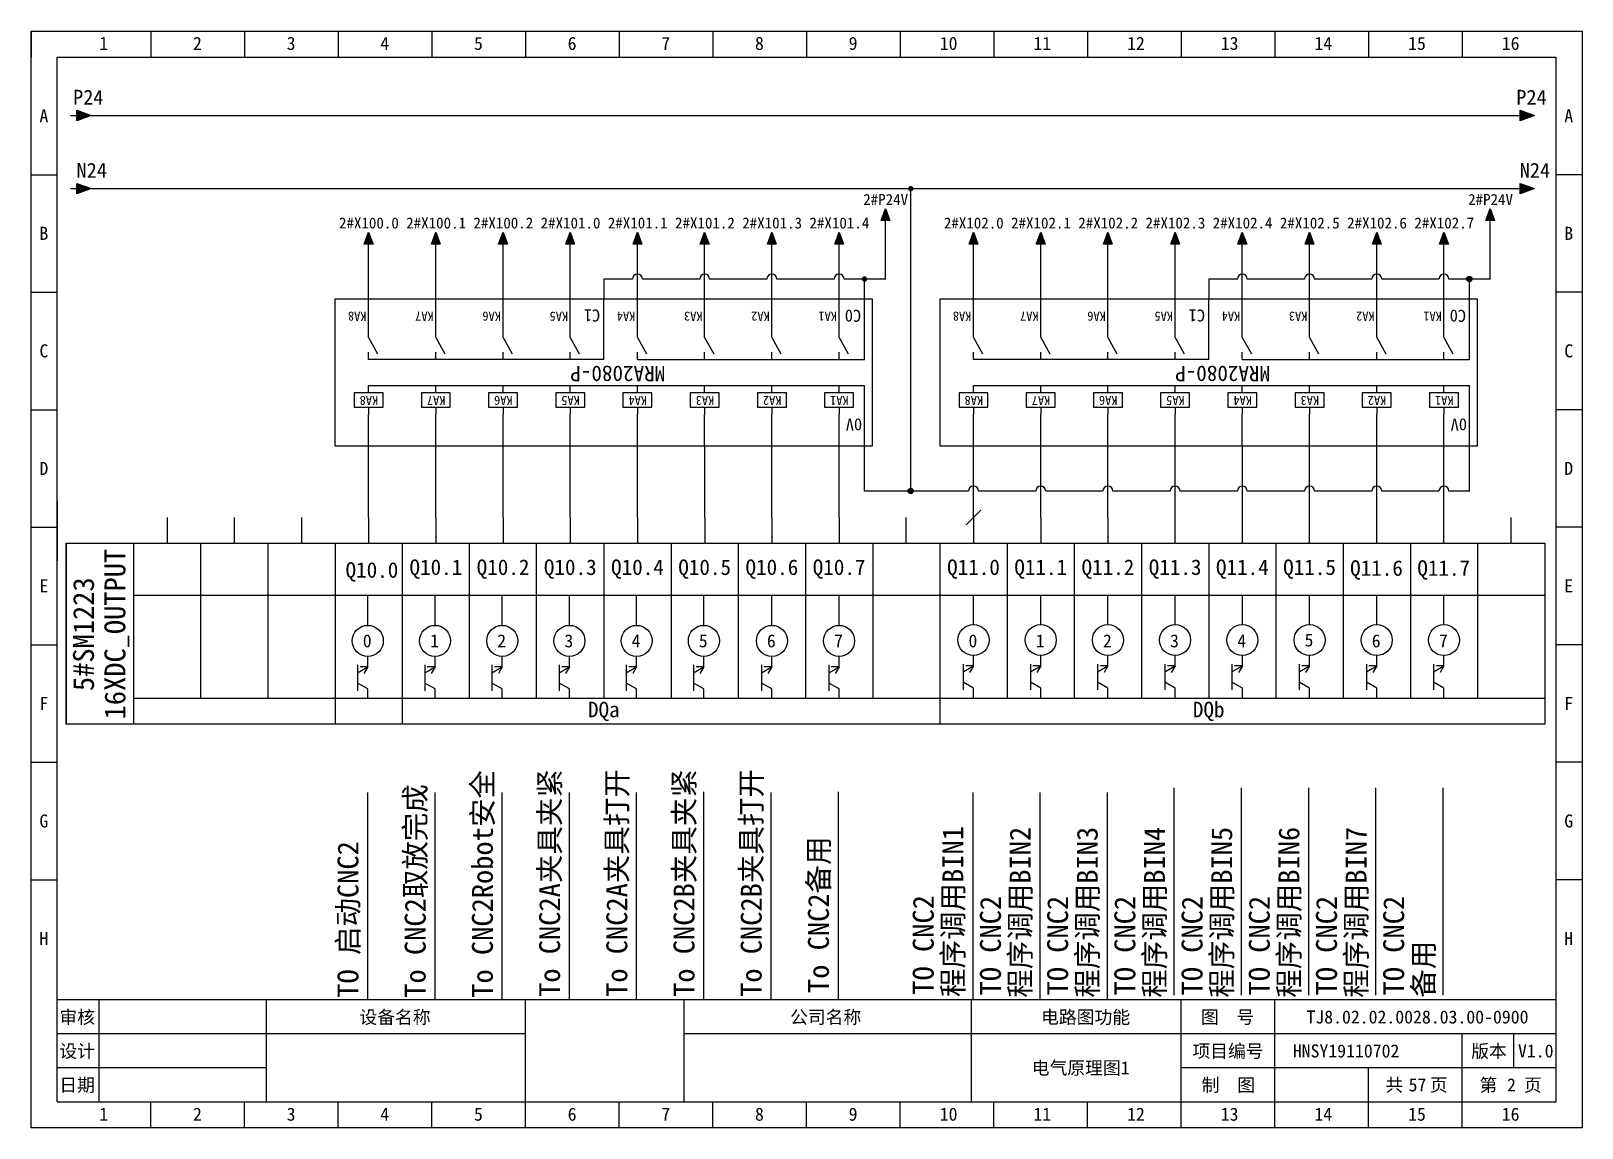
# Model space of a CAD drawing. Header units: millimetres. Extents: x 914 to 910632, y -176 to 682692.
# Drawn here: x 3235.3 to 3532.3, y 3297.7 to 3507.7 of the extents above; entities that cross this region are included whole.
import ezdxf
from ezdxf.enums import TextEntityAlignment as Align

# ---------------------------------------------------------------- set-up
doc = ezdxf.new("R2010")
doc.units = ezdxf.units.MM
doc.layers.add('EPLAN311', color=1, linetype='Continuous', lineweight=25)
doc.styles.get("Standard").update_dxf_attribs({"font": 'arial.ttf'})
doc.styles.add('宋体', font='')
doc.styles.get('宋体').set_extended_font_data('宋体')

msp = doc.modelspace()

# ---------------------------------------------------------------- texts
at = {"style": '宋体'}
for s, height, p in [('Q10.0', 2.97, (3295.484, 3403.074)), ('0', 2.475, (3298.794, 3389.752)), ('1', 2.475, (3311.664, 3389.752)), ('2', 2.475, (3324.534, 3389.752)), ('3', 2.475, (3337.404, 3389.752)), ('4', 2.475, (3350.274, 3389.752)), ('5', 2.475, (3363.144, 3389.752)), ('6', 2.475, (3376.169, 3389.752)), ('7', 2.475, (3389.039, 3389.752)), ('0', 2.475, (3414.779, 3389.752)), ('1', 2.475, (3427.649, 3389.752)), ('2', 2.475, (3440.519, 3389.752)), ('3', 2.475, (3453.389, 3389.752)), ('4', 2.475, (3466.259, 3389.752)), ('5', 2.475, (3479.129, 3389.911)), ('6', 2.475, (3491.999, 3389.752)), ('7', 2.475, (3504.869, 3389.752))]:
    msp.add_text(s, height=height, dxfattribs=at).set_placement(p)
at = {"color": 0, "style": '宋体'}
for s, p in [('To CNC2Robot安全', (3323.693, 3322.678)), ('To CNC2A夹具夹紧', (3336.563, 3322.838)), ('To CNC2A夹具打开', (3349.433, 3322.838)), ('To CNC2B夹具夹紧', (3362.303, 3322.838)), ('To CNC2B夹具打开', (3375.173, 3322.838)), ('To CNC2取放完成', (3310.823, 3322.678)), ('程序调用BIN1', (3413.783, 3322.82)), ('程序调用BIN2', (3426.653, 3322.678)), ('程序调用BIN3', (3439.523, 3322.678)), ('程序调用BIN4', (3452.393, 3322.678)), ('程序调用BIN5', (3465.263, 3322.678)), ('程序调用BIN6', (3478.133, 3322.678)), ('程序调用BIN7', (3491.003, 3322.678)), ('TO 启动CNC2', (3297.953, 3322.678)), ('To CNC2备用', (3388.043, 3323.58)), ('TO CNC2', (3408.11, 3323.261)), ('TO CNC2', (3420.98, 3323.12)), ('TO CNC2', (3433.85, 3323.12)), ('TO CNC2', (3446.72, 3323.12)), ('TO CNC2', (3459.59, 3323.12)), ('TO CNC2', (3472.46, 3323.12)), ('TO CNC2', (3485.33, 3323.12)), ('TO CNC2', (3498.2, 3323.12)), ('备用', (3503.873, 3322.678))]:
    msp.add_text(s, height=4, rotation=90, dxfattribs=at).set_placement(p)
at = {"char_height": 2.97, "attachment_point": 5, "style": '宋体'}
for s, insert in [('Q10.1', (3312.773, 3404.719)), ('Q10.2', (3325.643, 3404.719)), ('Q10.3', (3338.513, 3404.719)), ('Q10.4', (3351.383, 3404.719)), ('Q10.5', (3364.253, 3404.719)), ('Q10.6', (3377.123, 3404.719)), ('Q10.7', (3389.993, 3404.719)), ('Q11.0', (3415.733, 3404.719)), ('Q11.1', (3428.603, 3404.719)), ('Q11.2', (3441.473, 3404.719)), ('Q11.3', (3454.343, 3404.719)), ('Q11.4', (3467.213, 3404.719)), ('Q11.5', (3480.083, 3404.719)), ('Q11.6', (3492.903, 3404.559)), ('Q11.7', (3505.773, 3404.559)), ('DQa', (3344.944, 3377.472)), ('DQb', (3460.774, 3377.472))]:
    msp.add_mtext_dynamic_manual_height_columns(s, width=2.52587, gutter_width=12.5, heights=[0], dxfattribs=dict(at, insert=insert))
at = {"style": '宋体'}
for tag, p in [('16XDC_OUTPUT', (3251.321, 3392.284)), ('5#SM1223', (3245.304, 3392.264))]:
    msp.add_attdef(tag, text='封页', height=4, rotation=90, dxfattribs=at).set_placement(p, align=Align.MIDDLE_CENTER)
for tag, text, p in [('TJ8.02.02.0028.03.00-0900', 'TJ8.01.01.0181.00.01-0900', (3500.753, 3318.987)), ('HNSY19110702', 'HNSY19110702', (3487.081, 3312.487)), ('V1.0', '1.0', (3523.404, 3312.487)), ('电气原理图1', '封页', (3436.253, 3309.237)), ('57', '01', (3500.753, 3305.987)), ('2', '01', (3518.753, 3305.987))]:
    msp.add_attdef(tag, text=text, height=2.5, dxfattribs=at).set_placement(p, align=Align.MIDDLE_CENTER)

# ---------------------------------------------------------------- blocks, each defined once
blk = doc.blocks.new('*U224')
blk.add_line((0, 0.14), (0, 5.8))
blk.add_circle((0, -2.83), 2.97)
blk = doc.blocks.new('*U225')
at = {"color": 0, "linetype": 'ByBlock', "lineweight": -2, "transparency": 16777216}
for p in [(0, 0), (12.87, 0)]:
    blk.add_blockref('*U224', p, dxfattribs=at)
blk = doc.blocks.new('EPLSYM_LibrarySPECIAL_Symbol8_Variant0_Placement1')
at = {"linetype": 'Continuous', "lineweight": 25, "ltscale": 4}
blk.add_hatch(color=1, dxfattribs=at).paths.add_polyline_path([(-0.75, 1), (2, 0), (-0.75, -1)], flags=0)
at = {"color": 1, "linetype": 'Continuous', "lineweight": 25, "ltscale": 4}
blk.add_line((-2, 0), (-0.75, 0), dxfattribs=at)
blk.add_lwpolyline([(-0.75, 1), (2, 0), (-0.75, -1)], close=True, dxfattribs=at)
at = {"color": 5}
blk.add_attdef('70_20010', text='', height=2.85, dxfattribs=at).set_placement((3, 0), align=Align.MIDDLE_LEFT)
at = {"color": 73}
for tag, p in [('70_24350', (33.76, 0)), ('70_24300', (72.31, 0))]:
    blk.add_attdef(tag, text='', height=2.06, dxfattribs=at).set_placement(p, align=Align.MIDDLE_LEFT)
blk = doc.blocks.new('继电器线圈')
at = {"color": 5, "linetype": 'Continuous', "lineweight": 25}
for p, q in [((0, 4.2), (0, 5.6)), ((0, 1.4), (0, 0))]:
    blk.add_line(p, q, dxfattribs=at)
blk.add_lwpolyline([(-2.8, 1.4), (2.8, 1.4), (2.8, 4.2), (-2.8, 4.2)], close=True, dxfattribs=at)
at = {"color": 0, "style": '宋体'}
for tag, p in [('01', (0.42, 4.87)), ('02', (0.42, -0.54)), ('04', (0.65, -7)), ('05', (0.65, -9.16))]:
    blk.add_attdef(tag, p, '', height=1.26, dxfattribs=at)
at = {"color": 5, "style": '宋体'}
blk.add_attdef('03', (0.42, -4.85), '', height=1.75, dxfattribs=at)
blk = doc.blocks.new('常开触点')
at = {"color": 5, "linetype": 'Continuous', "lineweight": 25}
for p, q in [((0, 0), (0, -1.39)), ((0, 0), (0, -1.39)), ((0, -4.16), (0, -5.54)), ((0, -4.16), (0, -5.54))]:
    blk.add_line(p, q, dxfattribs=at)
at = {"color": 5, "linetype": 'Continuous', "lineweight": 25, "ltscale": 4}
blk.add_line((0, -4.16), (-1.73, -1.04), dxfattribs=at)
blk.add_line((0, -4.16), (-1.73, -1.04), dxfattribs=at)
at = {"color": 0}
blk.add_attdef('13', text='', height=1.25, dxfattribs=at).set_placement((0.42, -0.97), align=Align.BOTTOM_LEFT)
blk.add_attdef('14', text='', height=1.25, dxfattribs=at).set_placement((0.42, -4.82), align=Align.TOP_LEFT)
at = {"color": 5, "style": '宋体'}
blk.add_attdef('KA', (0.42, -9.12), '', height=1.74, dxfattribs=at)
blk = doc.blocks.new('继电器模组8')
for p, q in [((-4.87, 28.09), (-4.87, 16.54)), ((0, 28.09), (0, 22.09)), ((12.87, 28.09), (12.87, 22.09)), ((25.74, 28.09), (25.74, 22.09)), ((38.61, 28.09), (38.61, 22.09)), ((51.48, 28.09), (51.48, 22.09)), ((64.35, 28.09), (64.35, 22.09)), ((77.22, 28.09), (77.22, 22.09)), ((90.09, 28.09), (90.09, 22.09)), ((-4.87, 11.54), (-4.87, 0)), ((45.05, 11.54), (45.05, 0)), ((0, 6), (0, 0)), ((12.87, 6), (12.87, 0)), ((25.74, 6), (25.74, 0)), ((38.61, 6), (38.61, 0)), ((51.48, 6), (51.48, 0)), ((64.35, 6), (64.35, 0)), ((77.22, 6), (77.22, 0)), ((90.09, 6), (90.09, 0))]:
    blk.add_line(p, q)
at = {"linetype": 'ByBlock'}
for p, q in [((90.09, 16.54), (-4.87, 16.54)), ((38.61, 11.54), (-4.87, 11.54)), ((45.05, 11.54), (90.09, 11.54))]:
    blk.add_line(p, q, dxfattribs=at)
blk.add_lwpolyline([(-6.43, 0), (96.53, 0), (96.53, 28.09), (-6.43, 28.09)], close=True, dxfattribs=at)
ref = blk.add_blockref('继电器线圈', (0, 16.54), dxfattribs=dict(xscale=0.99, yscale=0.99, zscale=0.99))
ref.add_attrib('03', 'KA1', (-1.83, 18.56), dxfattribs={"color": 5, "height": 1.736, "style": '宋体'})
ref = blk.add_blockref('继电器线圈', (12.87, 16.54), dxfattribs=dict(xscale=0.99, yscale=0.99, zscale=0.99))
ref.add_attrib('03', 'KA2', (11.04, 18.56), dxfattribs={"color": 5, "height": 1.736, "style": '宋体'})
ref = blk.add_blockref('继电器线圈', (25.74, 16.54), dxfattribs=dict(xscale=0.99, yscale=0.99, zscale=0.99))
ref.add_attrib('03', 'KA3', (23.91, 18.56), dxfattribs={"color": 5, "height": 1.736, "style": '宋体'})
ref = blk.add_blockref('继电器线圈', (38.61, 16.54), dxfattribs=dict(xscale=0.99, yscale=0.99, zscale=0.99))
ref.add_attrib('03', 'KA4', (36.78, 18.56), dxfattribs={"color": 5, "height": 1.736, "style": '宋体'})
ref = blk.add_blockref('继电器线圈', (51.48, 16.54), dxfattribs=dict(xscale=0.99, yscale=0.99, zscale=0.99))
ref.add_attrib('03', 'KA5', (49.65, 18.56), dxfattribs={"color": 5, "height": 1.736, "style": '宋体'})
ref = blk.add_blockref('继电器线圈', (64.35, 16.54), dxfattribs=dict(xscale=0.99, yscale=0.99, zscale=0.99))
ref.add_attrib('03', 'KA6', (62.52, 18.56), dxfattribs={"color": 5, "height": 1.736, "style": '宋体'})
ref = blk.add_blockref('继电器线圈', (77.22, 16.54), dxfattribs=dict(xscale=0.99, yscale=0.99, zscale=0.99))
ref.add_attrib('03', 'KA7', (75.39, 18.56), dxfattribs={"color": 5, "height": 1.736, "style": '宋体'})
ref = blk.add_blockref('继电器线圈', (90.09, 16.54), dxfattribs=dict(xscale=0.99, yscale=0.99, zscale=0.99))
ref.add_attrib('03', 'KA8', (88.26, 18.56), dxfattribs={"color": 5, "height": 1.736, "style": '宋体'})
ref = blk.add_blockref('常开触点', (0, 11.54), dxfattribs=at)
ref.add_attrib('KA', 'KA1', (0.41, 2.43), dxfattribs={"color": 5, "height": 1.736, "style": '宋体'})
ref = blk.add_blockref('常开触点', (12.87, 11.54), dxfattribs=at)
ref.add_attrib('KA', 'KA2', (13.28, 2.43), dxfattribs={"color": 5, "height": 1.736, "style": '宋体'})
ref = blk.add_blockref('常开触点', (25.74, 11.54), dxfattribs=at)
ref.add_attrib('KA', 'KA3', (26.15, 2.43), dxfattribs={"color": 5, "height": 1.736, "style": '宋体'})
ref = blk.add_blockref('常开触点', (38.61, 11.54), dxfattribs=at)
ref.add_attrib('KA', 'KA4', (39.02, 2.43), dxfattribs={"color": 5, "height": 1.736, "style": '宋体'})
ref = blk.add_blockref('常开触点', (51.48, 11.54), dxfattribs=at)
ref.add_attrib('KA', 'KA5', (51.89, 2.43), dxfattribs={"color": 5, "height": 1.736, "style": '宋体'})
ref = blk.add_blockref('常开触点', (64.35, 11.54), dxfattribs=at)
ref.add_attrib('KA', 'KA6', (64.76, 2.43), dxfattribs={"color": 5, "height": 1.736, "style": '宋体'})
ref = blk.add_blockref('常开触点', (77.22, 11.54), dxfattribs=at)
ref.add_attrib('KA', 'KA7', (77.63, 2.43), dxfattribs={"color": 5, "height": 1.736, "style": '宋体'})
ref = blk.add_blockref('常开触点', (90.09, 11.54), dxfattribs=at)
ref.add_attrib('KA', 'KA8', (90.5, 2.43), dxfattribs={"color": 5, "height": 1.736, "style": '宋体'})
at = {"style": '宋体'}
for s, width, insert, char_height, attachment_point in [('0V', 3.0901, (-4.42, 25.18), 2.31, 1), ('MRA2080-P', 2.5259, (42.38, 14.25), 2.97, 5), ('C0', 3.0901, (-4.24, 4.36), 2.31, 1), ('C1', 3.0901, (45.74, 4.3), 2.31, 1)]:
    blk.add_mtext_dynamic_manual_height_columns(s, width=width, gutter_width=12.5, heights=[0], dxfattribs=dict(at, insert=insert, char_height=char_height, attachment_point=attachment_point))
blk = doc.blocks.new('箭头下')
at = {"layer": 'EPLAN311', "linetype": 'Continuous', "lineweight": 25, "ltscale": 4}
blk.add_hatch(color=1, dxfattribs=at).paths.add_polyline_path([(-0.7, -0.875), (0, -2.8), (0.7, -0.875)], flags=0)
at = {"layer": 'EPLAN311', "color": 1, "linetype": 'Continuous', "lineweight": 25, "ltscale": 4}
blk.add_line((0, 0), (0, -0.875), dxfattribs=at)
blk.add_lwpolyline([(-0.7, -0.875), (0, -2.8), (0.7, -0.875)], close=True, dxfattribs=at)
at = {"color": 5}
blk.add_attdef('70_20010', text='', height=1.7535, dxfattribs=at).set_placement((0, -3.8507), align=Align.TOP_CENTER)
blk = doc.blocks.new('*U388')
blk.add_line((-2.5, 0), (2.5, 0))
blk = doc.blocks.new('*U389')
at = {"color": 0, "linetype": 'ByBlock', "lineweight": -2, "transparency": 16777216}
for p in [(0, 0), (0, -22.5), (0, -45), (0, -67.5), (0, -90), (0, -112.5), (0, -135)]:
    blk.add_blockref('*U388', p, dxfattribs=at)
blk = doc.blocks.new('*U390')
blk.add_line((-2.5, 0), (2.5, 0))
blk = doc.blocks.new('*U391')
at = {"color": 0, "linetype": 'ByBlock', "lineweight": -2, "transparency": 16777216}
for p in [(0, 0), (0, -22.5), (0, -45), (0, -67.5), (0, -90), (0, -112.5), (0, -135)]:
    blk.add_blockref('*U390', p, dxfattribs=at)
blk = doc.blocks.new('制图图框')
for p, q in [((-2700.08, 789.32), (-2403.08, 789.32)), ((-2700.08, 579.32), (-2700.08, 789.32)), ((-2700.08, 789.32), (-2700.08, 784.32)), ((-2700.08, 789.32), (-2695.08, 789.32)), ((-2677.15, 789.32), (-2677.15, 784.32)), ((-2659.21, 789.32), (-2659.21, 784.32)), ((-2641.27, 789.32), (-2641.27, 784.32)), ((-2623.33, 789.32), (-2623.33, 784.32)), ((-2605.4, 789.32), (-2605.4, 784.32)), ((-2587.46, 789.32), (-2587.46, 784.32)), ((-2569.52, 789.32), (-2569.52, 784.32)), ((-2551.58, 789.32), (-2551.58, 784.32)), ((-2533.65, 789.32), (-2533.65, 784.32)), ((-2515.71, 789.32), (-2515.71, 784.32)), ((-2497.77, 789.32), (-2497.77, 784.32)), ((-2479.83, 789.32), (-2479.83, 784.32)), ((-2461.9, 789.32), (-2461.9, 784.32)), ((-2443.96, 789.32), (-2443.96, 784.32)), ((-2426.02, 789.32), (-2426.02, 784.32)), ((-2403.08, 789.32), (-2403.08, 579.32)), ((-2403.08, 789.32), (-2403.08, 784.32)), ((-2695.08, 784.32), (-2408.08, 784.32)), ((-2695.08, 584.32), (-2695.08, 784.32)), ((-2408.08, 784.32), (-2408.08, 584.32)), ((-2408.08, 603.82), (-2695.08, 603.82)), ((-2687.08, 603.82), (-2687.08, 584.32)), ((-2655.08, 603.82), (-2655.08, 584.32)), ((-2655.08, 603.82), (-2655.08, 584.32)), ((-2605.4, 579.32), (-2605.4, 603.82)), ((-2575.08, 603.82), (-2575.08, 584.32)), ((-2575.08, 603.82), (-2575.08, 584.32)), ((-2575.08, 603.82), (-2575.08, 584.32)), ((-2520.08, 603.82), (-2520.08, 584.32)), ((-2479.83, 579.32), (-2479.83, 603.82)), ((-2461.9, 579.32), (-2461.9, 603.82)), ((-2655.08, 597.32), (-2695.08, 597.32)), ((-2605.4, 597.32), (-2655.08, 597.32)), ((-2408.08, 597.32), (-2575.08, 597.32)), ((-2426.02, 579.32), (-2426.02, 597.32)), ((-2416.18, 597.32), (-2416.18, 590.82)), ((-2655.08, 590.82), (-2695.08, 590.82)), ((-2408.08, 590.82), (-2479.83, 590.82)), ((-2443.96, 579.32), (-2443.96, 590.82)), ((-2695.08, 584.32), (-2408.08, 584.32)), ((-2677.15, 579.32), (-2677.15, 584.32)), ((-2659.21, 579.32), (-2659.21, 584.32)), ((-2641.27, 579.32), (-2641.27, 584.32)), ((-2623.33, 579.32), (-2623.33, 584.32)), ((-2587.46, 579.32), (-2587.46, 584.32)), ((-2569.52, 579.32), (-2569.52, 584.32)), ((-2551.58, 579.32), (-2551.58, 584.32)), ((-2533.65, 579.32), (-2533.65, 584.32)), ((-2515.71, 579.32), (-2515.71, 584.32)), ((-2497.77, 579.32), (-2497.77, 584.32)), ((-2403.08, 579.32), (-2700.08, 579.32))]:
    blk.add_line(p, q)
blk.add_blockref('*U389', (-2697.58, 761.82))
at = {"xscale": -1}
blk.add_blockref('*U391', (-2405.58, 761.82), dxfattribs=at)
at = {"style": '宋体'}
for s, p in [('1', (-2687.01, 785.71)), ('2', (-2669.07, 785.71)), ('3', (-2651.13, 785.71)), ('4', (-2633.2, 785.71)), ('5', (-2615.26, 785.71)), ('6', (-2597.32, 785.71)), ('7', (-2579.38, 785.71)), ('8', (-2561.45, 785.71)), ('9', (-2543.51, 785.71)), ('10', (-2526.07, 785.71)), ('11', (-2508.13, 785.71)), ('12', (-2490.2, 785.71)), ('13', (-2472.26, 785.71)), ('14', (-2454.32, 785.71)), ('15', (-2436.38, 785.71)), ('16', (-2418.45, 785.71)), ('A', (-2698.47, 771.84)), ('A', (-2406.47, 771.84)), ('B', (-2698.47, 749.34)), ('B', (-2406.47, 749.34)), ('C', (-2698.47, 726.84)), ('C', (-2406.47, 726.84)), ('D', (-2698.47, 704.34)), ('D', (-2406.47, 704.34)), ('E', (-2698.47, 681.84)), ('E', (-2406.47, 681.84)), ('F', (-2698.47, 659.34)), ('F', (-2406.47, 659.34)), ('G', (-2698.47, 636.84)), ('G', (-2406.47, 636.84)), ('H', (-2698.47, 614.34)), ('H', (-2406.47, 614.34)), ('审核', (-2694.65, 599.29)), ('设备名称', (-2637.2, 599.28)), ('公司名称', (-2554.73, 599.29)), ('电路图功能', (-2506.66, 599.29)), ('图  号', (-2476.05, 599.3)), ('设计', (-2694.66, 592.79)), ('项目编号', (-2477.68, 592.79)), ('版本', (-2424.3, 592.79)), ('日期', (-2694.66, 586.29)), ('制  图', (-2475.91, 586.28)), ('共   页', (-2440.72, 586.31)), ('第   页', (-2422.72, 586.3)), ('1', (-2687.01, 580.71)), ('2', (-2669.07, 580.71)), ('3', (-2651.13, 580.71)), ('4', (-2633.2, 580.71)), ('5', (-2615.26, 580.71)), ('6', (-2597.32, 580.71)), ('7', (-2579.38, 580.71)), ('8', (-2561.45, 580.71)), ('9', (-2543.51, 580.71)), ('10', (-2526.07, 580.71)), ('11', (-2508.13, 580.71)), ('12', (-2490.2, 580.71)), ('13', (-2472.26, 580.71)), ('14', (-2454.32, 580.71)), ('15', (-2436.38, 580.71)), ('16', (-2418.45, 580.71))]:
    blk.add_text(s, height=2.5, dxfattribs=at).set_placement(p)

# ---------------------------------------------------------------- hatches: boundary and pattern name
at = {"layer": 'EPLAN311', "ltscale": 4}
h = msp.add_hatch(color=1, dxfattribs=at)
edge = h.paths.add_edge_path()
edge.add_arc((3403.713, 3477.562), 0.52, 0, 360)
h = msp.add_hatch(color=1, dxfattribs=at)
edge = h.paths.add_edge_path()
edge.add_arc((3394.863, 3460.25), 0.52, 0, 360)
h = msp.add_hatch(color=1, dxfattribs=at)
edge = h.paths.add_edge_path()
edge.add_arc((3510.693, 3460.25), 0.52, 0, 360)
h = msp.add_hatch(color=1, dxfattribs=at)
edge = h.paths.add_edge_path()
edge.add_arc((3403.713, 3419.679), 0.52, 0, 360)

# ---------------------------------------------------------------- linework, layer by layer
at = {"color": 0}
for p, q in [((3246.775, 3491.569), (3519.155, 3491.562)), ((3246.793, 3477.562), (3519.155, 3477.562)), ((3240.253, 3417.577), (3240.253, 3406.327))]:
    msp.add_line(p, q, dxfattribs=at)
for p, q in [((3403.713, 3419.679), (3403.713, 3477.562)), ((3299.901, 3456.419), (3299.901, 3465.9)), ((3312.771, 3456.419), (3312.771, 3465.9)), ((3325.641, 3456.419), (3325.641, 3465.9)), ((3338.511, 3456.419), (3338.511, 3465.9)), ((3351.381, 3456.419), (3351.381, 3465.9)), ((3364.251, 3456.419), (3364.251, 3465.9)), ((3377.121, 3456.419), (3377.121, 3465.9)), ((3389.991, 3456.419), (3389.991, 3465.9)), ((3415.731, 3456.419), (3415.731, 3465.9)), ((3428.601, 3456.419), (3428.601, 3465.9)), ((3441.471, 3456.419), (3441.471, 3465.9)), ((3454.341, 3456.419), (3454.341, 3465.9)), ((3467.211, 3456.419), (3467.211, 3465.9)), ((3480.081, 3456.419), (3480.081, 3465.9)), ((3492.951, 3456.419), (3492.951, 3465.9)), ((3505.821, 3456.419), (3505.821, 3465.9)), ((3344.946, 3460.25), (3344.946, 3456.419)), ((3350.426, 3460.25), (3344.946, 3460.25)), ((3376.166, 3460.25), (3365.206, 3460.25)), ((3398.861, 3460.25), (3390.946, 3460.25)), ((3460.776, 3460.25), (3460.776, 3456.419)), ((3466.256, 3460.25), (3460.776, 3460.25)), ((3491.996, 3460.25), (3481.036, 3460.25)), ((3514.691, 3460.25), (3506.776, 3460.25)), ((3299.903, 3414.619), (3299.903, 3428.333)), ((3312.773, 3414.619), (3312.773, 3428.333)), ((3325.643, 3414.619), (3325.643, 3428.333)), ((3338.513, 3414.619), (3338.513, 3428.333)), ((3351.383, 3414.619), (3351.383, 3428.333)), ((3364.253, 3414.619), (3364.253, 3428.333)), ((3377.123, 3414.619), (3377.123, 3428.333)), ((3389.993, 3414.619), (3389.993, 3428.333)), ((3394.863, 3419.679), (3394.863, 3428.333)), ((3415.733, 3414.619), (3415.733, 3428.333)), ((3428.603, 3414.619), (3428.603, 3428.333)), ((3441.473, 3414.619), (3441.473, 3428.333)), ((3454.343, 3414.619), (3454.343, 3428.333)), ((3467.213, 3414.619), (3467.213, 3428.333)), ((3480.083, 3414.619), (3480.083, 3428.333)), ((3492.953, 3414.619), (3492.953, 3428.333)), ((3505.823, 3414.619), (3505.823, 3428.333)), ((3510.693, 3419.679), (3510.693, 3428.333)), ((3403.713, 3419.679), (3394.863, 3419.679)), ((3427.648, 3419.679), (3416.688, 3419.679)), ((3453.388, 3419.679), (3442.428, 3419.679)), ((3466.258, 3419.679), (3455.298, 3419.679)), ((3491.998, 3419.679), (3481.038, 3419.679)), ((3504.868, 3419.679), (3493.908, 3419.679)), ((3414.319, 3413.204), (3417.147, 3416.033)), ((3261.293, 3414.619), (3261.293, 3409.669)), ((3274.163, 3414.619), (3274.163, 3409.669)), ((3287.033, 3414.619), (3287.033, 3409.669)), ((3299.903, 3414.619), (3299.903, 3409.669)), ((3312.773, 3414.619), (3312.773, 3409.669)), ((3325.643, 3414.619), (3325.643, 3409.669)), ((3338.513, 3414.619), (3338.513, 3409.669)), ((3351.383, 3414.619), (3351.383, 3409.669)), ((3364.253, 3414.619), (3364.253, 3409.669)), ((3377.123, 3414.619), (3377.123, 3409.669)), ((3389.993, 3414.619), (3389.993, 3409.669)), ((3402.863, 3409.669), (3402.863, 3414.619)), ((3415.733, 3414.619), (3415.733, 3409.669)), ((3415.733, 3414.619), (3415.733, 3409.669)), ((3428.603, 3414.619), (3428.603, 3409.669)), ((3441.473, 3414.619), (3441.473, 3409.669)), ((3454.343, 3409.669), (3454.343, 3414.619)), ((3467.213, 3409.669), (3467.213, 3414.619)), ((3480.083, 3409.669), (3480.083, 3414.619)), ((3492.953, 3409.669), (3492.953, 3414.619)), ((3505.823, 3409.669), (3505.823, 3414.619)), ((3518.693, 3409.669), (3518.693, 3414.619)), ((3241.988, 3409.669), (3525.128, 3409.669)), ((3241.988, 3375.019), (3241.988, 3409.669)), ((3241.988, 3409.669), (3241.988, 3375.019)), ((3254.858, 3409.669), (3254.858, 3375.019)), ((3267.728, 3409.669), (3267.728, 3379.969)), ((3280.598, 3409.669), (3280.598, 3379.969)), ((3293.468, 3409.669), (3293.468, 3375.019)), ((3306.338, 3409.669), (3306.338, 3375.019)), ((3319.208, 3379.969), (3319.208, 3409.669)), ((3332.078, 3379.969), (3332.078, 3409.669)), ((3344.948, 3409.669), (3344.948, 3379.969)), ((3357.818, 3409.669), (3357.818, 3379.969)), ((3370.688, 3409.669), (3370.688, 3379.969)), ((3383.558, 3409.669), (3383.558, 3379.947)), ((3396.428, 3409.669), (3396.428, 3379.969)), ((3409.298, 3409.669), (3409.298, 3375.019)), ((3422.168, 3409.669), (3422.168, 3379.969)), ((3435.038, 3409.669), (3435.038, 3379.969)), ((3447.908, 3409.669), (3447.908, 3379.969)), ((3460.778, 3409.669), (3460.778, 3379.969)), ((3473.648, 3409.669), (3473.648, 3379.969)), ((3486.518, 3409.669), (3486.518, 3379.969)), ((3499.388, 3409.669), (3499.388, 3379.969)), ((3512.258, 3409.669), (3512.258, 3379.969)), ((3525.128, 3409.669), (3525.128, 3375.019)), ((3254.858, 3399.769), (3525.128, 3399.769)), ((3299.747, 3393.959), (3299.747, 3399.609)), ((3312.617, 3393.959), (3312.617, 3399.609)), ((3325.487, 3393.959), (3325.487, 3399.609)), ((3338.357, 3393.959), (3338.357, 3399.609)), ((3351.227, 3393.959), (3351.227, 3399.609)), ((3364.097, 3393.959), (3364.097, 3399.609)), ((3377.123, 3393.959), (3377.123, 3399.609)), ((3389.993, 3393.959), (3389.993, 3399.609)), ((3415.733, 3394.118), (3415.733, 3399.769)), ((3428.603, 3394.118), (3428.603, 3399.769)), ((3441.473, 3394.118), (3441.473, 3399.769)), ((3454.343, 3394.118), (3454.343, 3399.769)), ((3467.213, 3394.118), (3467.213, 3399.769)), ((3480.083, 3394.118), (3480.083, 3399.769)), ((3297.767, 3386.389), (3297.767, 3381.439)), ((3297.767, 3384.898), (3299.747, 3386.039)), ((3299.747, 3386.039), (3298.262, 3386.039)), ((3299.747, 3386.039), (3299.003, 3384.754)), ((3299.747, 3386.039), (3299.747, 3388.019)), ((3310.637, 3386.389), (3310.637, 3381.439)), ((3310.637, 3384.898), (3312.617, 3386.039)), ((3312.617, 3386.039), (3311.132, 3386.039)), ((3312.617, 3386.039), (3311.873, 3384.754)), ((3312.617, 3386.039), (3312.617, 3388.019)), ((3323.507, 3386.389), (3323.507, 3381.439)), ((3323.507, 3384.898), (3325.487, 3386.039)), ((3325.487, 3386.039), (3324.002, 3386.039)), ((3325.487, 3386.039), (3324.743, 3384.754)), ((3325.487, 3386.039), (3325.487, 3388.019)), ((3336.377, 3386.389), (3336.377, 3381.439)), ((3336.377, 3384.898), (3338.357, 3386.039)), ((3338.357, 3386.039), (3336.872, 3386.039)), ((3338.357, 3386.039), (3337.613, 3384.754)), ((3338.357, 3386.039), (3338.357, 3388.019)), ((3349.247, 3386.389), (3349.247, 3381.439)), ((3349.247, 3384.898), (3351.227, 3386.039)), ((3351.227, 3386.039), (3349.742, 3386.039)), ((3351.227, 3386.039), (3350.483, 3384.754)), ((3351.227, 3386.039), (3351.227, 3388.019)), ((3362.117, 3386.389), (3362.117, 3381.439)), ((3362.117, 3384.898), (3364.097, 3386.039)), ((3364.097, 3386.039), (3362.612, 3386.039)), ((3364.097, 3386.039), (3363.353, 3384.754)), ((3364.097, 3386.039), (3364.097, 3388.019)), ((3375.143, 3386.389), (3375.143, 3381.439)), ((3375.143, 3384.898), (3377.123, 3386.039)), ((3377.123, 3386.039), (3375.638, 3386.039)), ((3377.123, 3386.039), (3376.378, 3384.754)), ((3377.123, 3386.039), (3377.123, 3388.019)), ((3388.013, 3386.389), (3388.013, 3381.439)), ((3388.013, 3384.898), (3389.993, 3386.039)), ((3389.993, 3386.039), (3388.508, 3386.039)), ((3389.993, 3386.039), (3389.248, 3384.754)), ((3389.993, 3386.039), (3389.993, 3388.019)), ((3413.753, 3386.549), (3413.753, 3381.599)), ((3413.753, 3385.058), (3415.733, 3386.198)), ((3415.733, 3386.198), (3414.248, 3386.198)), ((3415.733, 3386.198), (3414.988, 3384.914)), ((3415.733, 3386.198), (3415.733, 3388.178)), ((3426.623, 3386.549), (3426.623, 3381.599)), ((3426.623, 3385.058), (3428.603, 3386.198)), ((3428.603, 3386.198), (3427.118, 3386.198)), ((3428.603, 3386.198), (3427.858, 3384.914)), ((3428.603, 3386.198), (3428.603, 3388.178)), ((3439.493, 3386.549), (3439.493, 3381.599)), ((3439.493, 3385.058), (3441.473, 3386.198)), ((3441.473, 3386.198), (3439.988, 3386.198)), ((3441.473, 3386.198), (3440.728, 3384.914)), ((3441.473, 3386.198), (3441.473, 3388.178)), ((3452.363, 3386.549), (3452.363, 3381.599)), ((3452.363, 3385.058), (3454.343, 3386.198)), ((3454.343, 3386.198), (3452.858, 3386.198)), ((3454.343, 3386.198), (3453.598, 3384.914)), ((3454.343, 3386.198), (3454.343, 3388.178)), ((3465.233, 3386.549), (3465.233, 3381.599)), ((3465.233, 3385.058), (3467.213, 3386.198)), ((3467.213, 3386.198), (3465.728, 3386.198)), ((3467.213, 3386.198), (3466.468, 3384.914)), ((3467.213, 3386.198), (3467.213, 3388.178)), ((3478.103, 3386.549), (3478.103, 3381.599)), ((3478.103, 3385.058), (3480.083, 3386.198)), ((3480.083, 3386.198), (3478.598, 3386.198)), ((3480.083, 3386.198), (3479.338, 3384.914)), ((3480.083, 3386.198), (3480.083, 3388.178)), ((3490.973, 3386.549), (3490.973, 3381.599)), ((3490.973, 3385.058), (3492.953, 3386.198)), ((3492.953, 3386.198), (3491.468, 3386.198)), ((3492.953, 3386.198), (3492.208, 3384.914)), ((3492.953, 3386.198), (3492.953, 3388.178)), ((3503.843, 3386.549), (3503.843, 3381.599)), ((3503.843, 3385.058), (3505.823, 3386.198)), ((3505.823, 3386.198), (3504.338, 3386.198)), ((3505.823, 3386.198), (3505.078, 3384.914)), ((3505.823, 3386.198), (3505.823, 3388.178)), ((3299.747, 3381.789), (3297.767, 3382.917)), ((3312.617, 3381.789), (3310.637, 3382.917)), ((3325.487, 3381.789), (3323.507, 3382.917)), ((3338.357, 3381.789), (3336.377, 3382.917)), ((3351.227, 3381.789), (3349.247, 3382.917)), ((3364.097, 3381.789), (3362.117, 3382.917)), ((3377.123, 3381.789), (3375.143, 3382.917)), ((3389.993, 3381.789), (3388.013, 3382.917)), ((3415.733, 3381.949), (3413.753, 3383.076)), ((3428.603, 3381.949), (3426.623, 3383.076)), ((3441.473, 3381.949), (3439.493, 3383.076)), ((3454.343, 3381.949), (3452.363, 3383.076)), ((3467.213, 3381.949), (3465.233, 3383.076)), ((3480.083, 3381.949), (3478.103, 3383.076)), ((3492.953, 3381.949), (3490.973, 3383.076)), ((3505.823, 3381.949), (3503.843, 3383.076)), ((3280.598, 3379.969), (3254.858, 3379.969)), ((3288.541, 3379.969), (3280.598, 3379.969)), ((3409.298, 3379.969), (3288.541, 3379.969)), ((3299.747, 3379.969), (3299.747, 3381.789)), ((3312.617, 3379.969), (3312.617, 3381.789)), ((3325.487, 3379.969), (3325.487, 3381.789)), ((3338.357, 3379.969), (3338.357, 3381.789)), ((3351.227, 3379.969), (3351.227, 3381.789)), ((3364.097, 3379.969), (3364.097, 3381.789)), ((3377.123, 3379.969), (3377.123, 3381.789)), ((3389.993, 3379.969), (3389.993, 3381.789)), ((3525.128, 3379.969), (3409.298, 3379.969)), ((3415.733, 3379.969), (3415.733, 3381.949)), ((3428.603, 3379.969), (3428.603, 3381.949)), ((3441.473, 3379.969), (3441.473, 3381.949)), ((3454.343, 3379.969), (3454.343, 3381.949)), ((3467.213, 3379.969), (3467.213, 3381.949)), ((3480.083, 3379.969), (3480.083, 3381.949)), ((3492.953, 3379.969), (3492.953, 3381.949)), ((3505.823, 3379.969), (3505.823, 3381.949)), ((3525.128, 3375.019), (3241.988, 3375.019)), ((3364.097, 3322.396), (3364.097, 3362.096)), ((3389.837, 3362.077), (3389.837, 3322.378)), ((3389.837, 3362.077), (3389.837, 3322.378)), ((3454.187, 3323.138), (3454.187, 3362.838)), ((3467.057, 3323.138), (3467.057, 3362.838)), ((3479.927, 3323.138), (3479.927, 3362.838)), ((3492.797, 3323.138), (3492.797, 3362.838)), ((3505.667, 3323.138), (3505.667, 3362.838)), ((3299.747, 3322.237), (3299.747, 3361.936)), ((3312.617, 3322.237), (3312.617, 3361.936)), ((3325.487, 3322.237), (3325.487, 3361.936)), ((3338.357, 3322.237), (3338.357, 3361.936)), ((3351.227, 3322.237), (3351.227, 3361.936)), ((3376.967, 3322.237), (3376.967, 3361.936)), ((3415.577, 3361.936), (3415.577, 3322.237)), ((3428.447, 3361.936), (3428.447, 3322.237)), ((3441.317, 3361.936), (3441.317, 3322.237))]:
    msp.add_line(p, q)
at = {"linetype": 'ByBlock'}
for p, q in [((3398.861, 3460.25), (3398.861, 3470.405)), ((3514.691, 3460.25), (3514.691, 3470.405)), ((3398.861, 3460.25), (3398.86, 3465.9)), ((3514.691, 3460.25), (3514.691, 3465.9)), ((3363.296, 3460.25), (3352.336, 3460.25)), ((3376.166, 3460.25), (3365.206, 3460.25)), ((3389.036, 3460.25), (3378.076, 3460.25)), ((3394.863, 3456.419), (3394.863, 3460.25)), ((3479.126, 3460.25), (3468.166, 3460.25)), ((3491.996, 3460.25), (3481.036, 3460.25)), ((3504.866, 3460.25), (3493.906, 3460.25)), ((3510.693, 3456.419), (3510.693, 3460.25)), ((3414.778, 3419.679), (3403.713, 3419.679)), ((3427.648, 3419.679), (3416.688, 3419.679)), ((3427.648, 3419.679), (3416.688, 3419.679)), ((3440.518, 3419.679), (3429.558, 3419.679)), ((3453.388, 3419.679), (3442.428, 3419.679)), ((3466.258, 3419.679), (3455.298, 3419.679)), ((3479.128, 3419.679), (3468.168, 3419.679)), ((3491.998, 3419.679), (3481.038, 3419.679)), ((3504.868, 3419.679), (3493.908, 3419.679)), ((3510.693, 3419.679), (3506.778, 3419.679))]:
    msp.add_line(p, q, dxfattribs=at)
for centre in [(3299.747, 3390.989), (3312.617, 3390.989), (3325.487, 3390.989), (3338.357, 3390.989), (3351.227, 3390.989), (3364.097, 3390.989), (3377.123, 3390.989), (3389.993, 3390.989), (3415.733, 3391.148), (3428.603, 3391.148), (3441.473, 3391.148), (3454.343, 3391.148), (3467.213, 3391.148), (3480.083, 3391.148)]:
    msp.add_circle(centre, 2.97)
for centre in [(3351.381, 3460.25), (3364.251, 3460.25), (3377.121, 3460.25), (3389.991, 3460.25), (3467.211, 3460.25), (3480.081, 3460.25), (3492.951, 3460.25), (3505.821, 3460.25), (3415.733, 3419.679), (3428.603, 3419.679), (3441.473, 3419.679), (3454.343, 3419.679), (3467.213, 3419.679), (3480.083, 3419.679), (3492.953, 3419.679), (3505.823, 3419.679)]:
    msp.add_arc(centre, 0.955, 0, 180)
at = {"layer": 'EPLAN311', "color": 1, "ltscale": 4}
for centre in [(3510.693, 3460.25), (3403.713, 3419.679)]:
    msp.add_circle(centre, 0.52, dxfattribs=at)

# ---------------------------------------------------------------- block references
for name, p in [('制图图框', (5935.337, 2718.418)), ('*U225', (3492.953, 3393.974))]:
    msp.add_blockref(name, p)
at = {"color": 7}
ref = msp.add_blockref('EPLSYM_LibrarySPECIAL_Symbol8_Variant0_Placement1', (3244.793, 3491.562), dxfattribs=at)
ref.add_attrib('70_20010', 'P24', dxfattribs={"color": 5, "height": 2.8548, "style": '宋体'}).set_placement((3243.309, 3495.062), align=Align.MIDDLE_LEFT)
ref = msp.add_blockref('EPLSYM_LibrarySPECIAL_Symbol8_Variant0_Placement1', (3521.155, 3491.562), dxfattribs=at)
ref.add_attrib('70_20010', 'P24', dxfattribs={"color": 5, "height": 2.8548, "style": '宋体'}).set_placement((3519.671, 3495.061), align=Align.MIDDLE_LEFT)
ref = msp.add_blockref('EPLSYM_LibrarySPECIAL_Symbol8_Variant0_Placement1', (3244.793, 3477.562), dxfattribs=at)
ref.add_attrib('70_20010', 'N24', dxfattribs={"color": 5, "height": 2.8548, "style": '宋体'}).set_placement((3243.967, 3481.074), align=Align.MIDDLE_LEFT)
ref = msp.add_blockref('EPLSYM_LibrarySPECIAL_Symbol8_Variant0_Placement1', (3521.155, 3477.562), dxfattribs=at)
ref.add_attrib('70_20010', 'N24', dxfattribs={"color": 5, "height": 2.8548, "style": '宋体'}).set_placement((3520.329, 3481.074), align=Align.MIDDLE_LEFT)
ref = msp.add_blockref('箭头下', (3398.861, 3470.405), dxfattribs=dict(xscale=-1.2, yscale=1.2, zscale=1.2, rotation=180))
ref.add_attrib('70_20010', '2#P24V', dxfattribs={"color": 5, "height": 2.1042, "style": '宋体'}).set_placement((3398.916, 3473.809), align=Align.BOTTOM_CENTER)
ref = msp.add_blockref('箭头下', (3514.691, 3470.405), dxfattribs=dict(xscale=-1.2, yscale=1.2, zscale=1.2, rotation=180))
ref.add_attrib('70_20010', '2#P24V', dxfattribs={"color": 5, "height": 2.1042, "style": '宋体'}).set_placement((3514.746, 3473.809), align=Align.BOTTOM_CENTER)
ref = msp.add_blockref('箭头下', (3299.901, 3465.9), dxfattribs=dict(xscale=-1.2, yscale=1.2, zscale=1.2, rotation=180))
ref.add_attrib('70_20010', '2#X100.0', dxfattribs={"color": 5, "height": 2.1042, "style": '宋体'}).set_placement((3299.956, 3469.305), align=Align.BOTTOM_CENTER)
ref = msp.add_blockref('箭头下', (3312.771, 3465.9), dxfattribs=dict(xscale=-1.2, yscale=1.2, zscale=1.2, rotation=180))
ref.add_attrib('70_20010', '2#X100.1', dxfattribs={"color": 5, "height": 2.1042, "style": '宋体'}).set_placement((3312.826, 3469.305), align=Align.BOTTOM_CENTER)
ref = msp.add_blockref('箭头下', (3325.641, 3465.9), dxfattribs=dict(xscale=-1.2, yscale=1.2, zscale=1.2, rotation=180))
ref.add_attrib('70_20010', '2#X100.2', dxfattribs={"color": 5, "height": 2.1042, "style": '宋体'}).set_placement((3325.696, 3469.305), align=Align.BOTTOM_CENTER)
ref = msp.add_blockref('箭头下', (3338.511, 3465.9), dxfattribs=dict(xscale=-1.2, yscale=1.2, zscale=1.2, rotation=180))
ref.add_attrib('70_20010', '2#X101.0', dxfattribs={"color": 5, "height": 2.1042, "style": '宋体'}).set_placement((3338.566, 3469.305), align=Align.BOTTOM_CENTER)
ref = msp.add_blockref('箭头下', (3351.381, 3465.9), dxfattribs=dict(xscale=-1.2, yscale=1.2, zscale=1.2, rotation=180))
ref.add_attrib('70_20010', '2#X101.1', dxfattribs={"color": 5, "height": 2.1042, "style": '宋体'}).set_placement((3351.436, 3469.305), align=Align.BOTTOM_CENTER)
ref = msp.add_blockref('箭头下', (3364.251, 3465.9), dxfattribs=dict(xscale=-1.2, yscale=1.2, zscale=1.2, rotation=180))
ref.add_attrib('70_20010', '2#X101.2', dxfattribs={"color": 5, "height": 2.1042, "style": '宋体'}).set_placement((3364.306, 3469.305), align=Align.BOTTOM_CENTER)
ref = msp.add_blockref('箭头下', (3377.121, 3465.9), dxfattribs=dict(xscale=-1.2, yscale=1.2, zscale=1.2, rotation=180))
ref.add_attrib('70_20010', '2#X101.3', dxfattribs={"color": 5, "height": 2.1042, "style": '宋体'}).set_placement((3377.176, 3469.305), align=Align.BOTTOM_CENTER)
ref = msp.add_blockref('箭头下', (3389.991, 3465.9), dxfattribs=dict(xscale=-1.2, yscale=1.2, zscale=1.2, rotation=180))
ref.add_attrib('70_20010', '2#X101.4', dxfattribs={"color": 5, "height": 2.1042, "style": '宋体'}).set_placement((3390.046, 3469.305), align=Align.BOTTOM_CENTER)
ref = msp.add_blockref('箭头下', (3415.731, 3465.9), dxfattribs=dict(xscale=-1.2, yscale=1.2, zscale=1.2, rotation=180))
ref.add_attrib('70_20010', '2#X102.0', dxfattribs={"color": 5, "height": 2.1042, "style": '宋体'}).set_placement((3415.786, 3469.305), align=Align.BOTTOM_CENTER)
ref = msp.add_blockref('箭头下', (3428.601, 3465.9), dxfattribs=dict(xscale=-1.2, yscale=1.2, zscale=1.2, rotation=180))
ref.add_attrib('70_20010', '2#X102.1', dxfattribs={"color": 5, "height": 2.1042, "style": '宋体'}).set_placement((3428.656, 3469.305), align=Align.BOTTOM_CENTER)
ref = msp.add_blockref('箭头下', (3441.471, 3465.9), dxfattribs=dict(xscale=-1.2, yscale=1.2, zscale=1.2, rotation=180))
ref.add_attrib('70_20010', '2#X102.2', dxfattribs={"color": 5, "height": 2.1042, "style": '宋体'}).set_placement((3441.526, 3469.305), align=Align.BOTTOM_CENTER)
ref = msp.add_blockref('箭头下', (3454.341, 3465.9), dxfattribs=dict(xscale=-1.2, yscale=1.2, zscale=1.2, rotation=180))
ref.add_attrib('70_20010', '2#X102.3', dxfattribs={"color": 5, "height": 2.1042, "style": '宋体'}).set_placement((3454.396, 3469.305), align=Align.BOTTOM_CENTER)
ref = msp.add_blockref('箭头下', (3467.211, 3465.9), dxfattribs=dict(xscale=-1.2, yscale=1.2, zscale=1.2, rotation=180))
ref.add_attrib('70_20010', '2#X102.4', dxfattribs={"color": 5, "height": 2.1042, "style": '宋体'}).set_placement((3467.266, 3469.305), align=Align.BOTTOM_CENTER)
ref = msp.add_blockref('箭头下', (3480.081, 3465.9), dxfattribs=dict(xscale=-1.2, yscale=1.2, zscale=1.2, rotation=180))
ref.add_attrib('70_20010', '2#X102.5', dxfattribs={"color": 5, "height": 2.1042, "style": '宋体'}).set_placement((3480.136, 3469.305), align=Align.BOTTOM_CENTER)
ref = msp.add_blockref('箭头下', (3492.951, 3465.9), dxfattribs=dict(xscale=-1.2, yscale=1.2, zscale=1.2, rotation=180))
ref.add_attrib('70_20010', '2#X102.6', dxfattribs={"color": 5, "height": 2.1042, "style": '宋体'}).set_placement((3493.006, 3469.305), align=Align.BOTTOM_CENTER)
ref = msp.add_blockref('箭头下', (3505.821, 3465.9), dxfattribs=dict(xscale=-1.2, yscale=1.2, zscale=1.2, rotation=180))
ref.add_attrib('70_20010', '2#X102.7', dxfattribs={"color": 5, "height": 2.1042, "style": '宋体'}).set_placement((3505.876, 3469.305), align=Align.BOTTOM_CENTER)
at = {"rotation": 180}
for p in [(3389.991, 3456.419), (3505.821, 3456.419)]:
    msp.add_blockref('继电器模组8', p, dxfattribs=at)

msp.set_redraw_order([(e.dxf.handle, doc.entitydb.next_handle()) for e in msp.query("TEXT MTEXT ATTDEF DIMENSION ARC_DIMENSION")])  # texts and dimensions are drawn at this point

doc.saveas('drawing.dxf')
